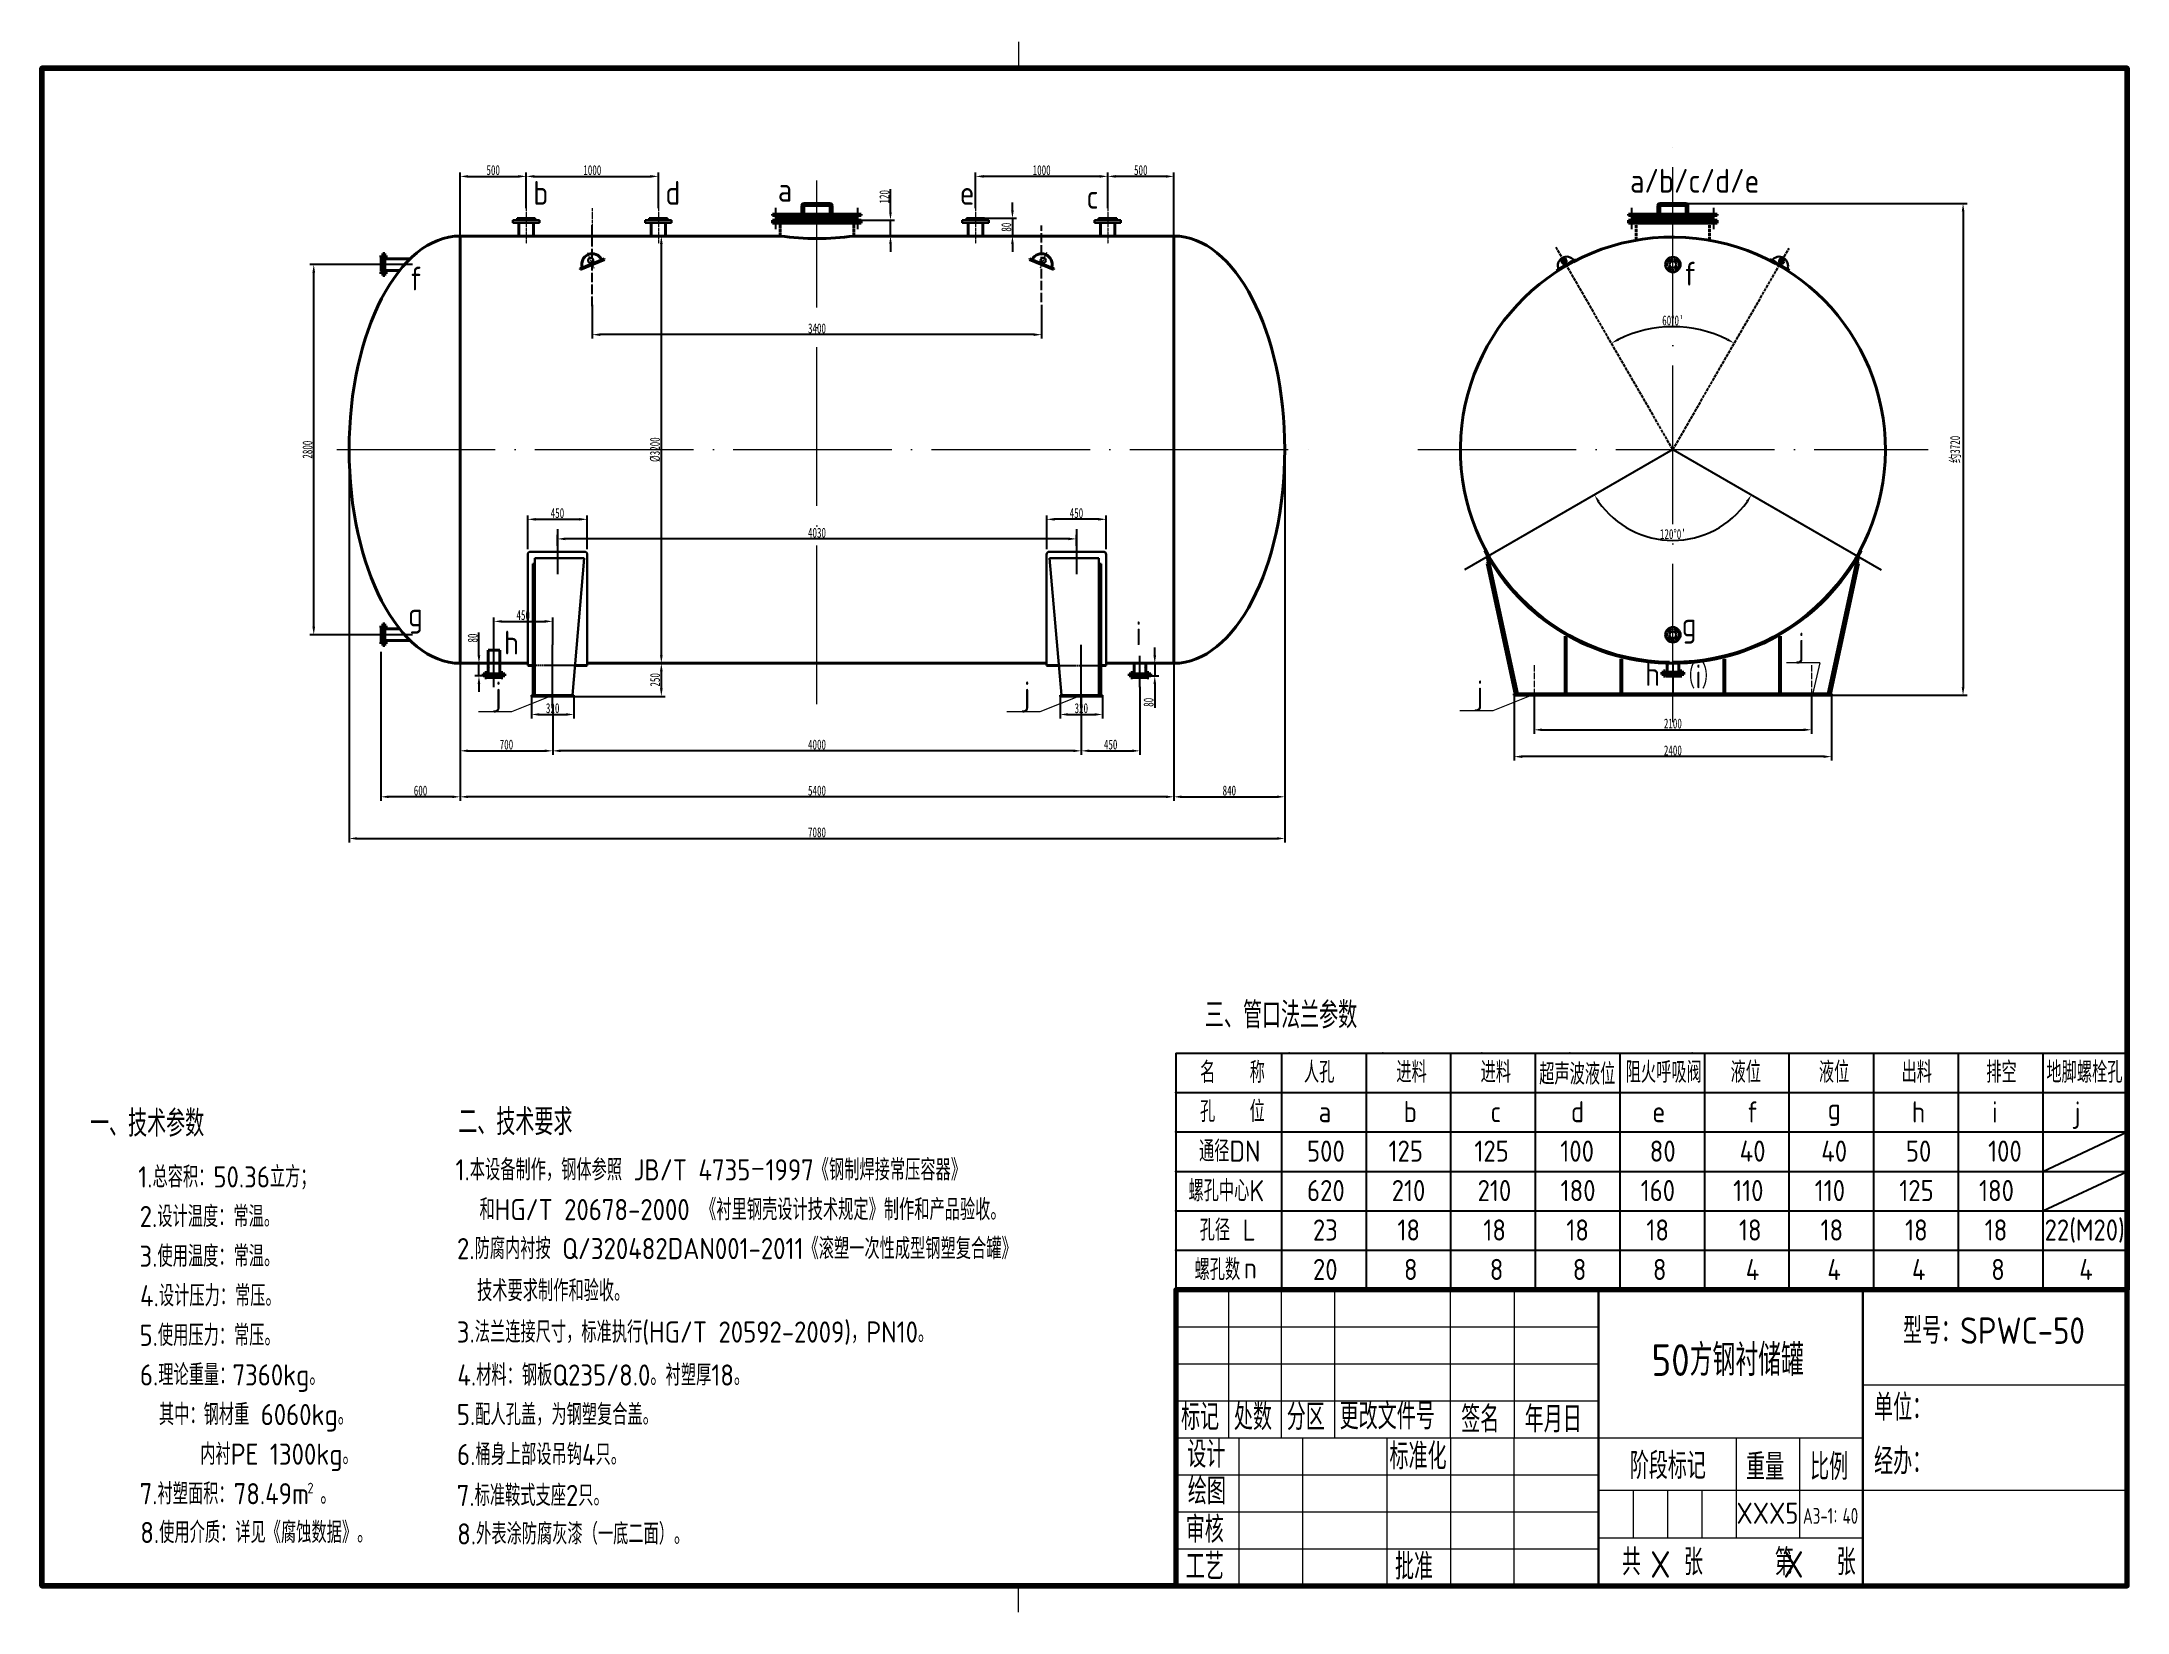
# Model space of a CAD drawing. Header units: millimetres. Extents: x 3 to 15784, y -653 to 11227.
import ezdxf
from ezdxf.enums import TextEntityAlignment as Align

# ---------------------------------------------------------------- set-up
doc = ezdxf.new("R2010")
doc.units = ezdxf.units.MM
doc.linetypes.add('ACAD_ISO02W100', pattern=[15, 12, -3])
doc.linetypes.add('ACAD_ISO04W100', pattern=[30, 24, -3, 0, -3])
for name, color, linetype, lineweight in [('03轮廓线', 7, 'Continuous', 30), ('center', 8, 'ACAD_ISO04W100', 13), ('剖面中心线', 249, 'ACAD_ISO04W100', 25), ('图框_内框线', 7, 'Continuous', 70), ('次中心线', 1, 'ACAD_ISO04W100', 9), ('虚线', 4, 'ACAD_ISO02W100', 13)]:
    doc.layers.add(name, color=color, linetype=linetype, lineweight=lineweight)
for name, color, linetype in [('图框_外框线', 5, 'Continuous'), ('图框_标题栏文字', 6, 'Continuous'), ('标注', 4, 'Continuous')]:
    doc.layers.add(name, color=color, linetype=linetype)
doc.styles.add('工程字', font='gbenor.shx', dxfattribs={"height": 4, "bigfont": 'gbcbig.shx'})
doc.styles.add('标准', font='SimSun.ttf', dxfattribs={"width": 0.667})
doc.dimstyles.new('标准', dxfattribs={"dimscale": 15, "dimtxt": 5, "dimasz": 4, "dimexe": 2, "dimexo": 0, "dimtad": 1, "dimdsep": 46, "dimtxsty": '标准', "dimcen": 0, "dimdle": 6, "dimaunit": 1, "dimazin": 2, "dimtfac": 1, "dimtdec": 3, "dimtmove": 0, "dimatfit": 3, "dimfxl": 1, "dimtolj": 1, "dimtzin": 0, "dimarcsym": 0})

msp = doc.modelspace()

# ---------------------------------------------------------------- texts
at = {"color": 7, "lineweight": 25, "style": '工程字'}
msp.add_text('三、管口法兰参数', height=200, dxfattribs=at).set_placement((8804.291, 3763.398))
at = {"color": 0, "lineweight": 25, "style": '工程字'}
for s, p in [('一、技术参数', (368.035, 2944.333)), ('二、技术要求', (3154.239, 2956.026))]:
    msp.add_text(s, height=200, dxfattribs=at).set_placement(p)
at = {"layer": '剖面中心线', "color": 0, "linetype": 'ByBlock', "lineweight": 25, "style": '工程字'}
for s, p in [('a/b/c/d/e', (12021.488, 10085.015)), ('b', (3722.284, 9993.416)), ('d', (4722.284, 9993.416)), ('a', (5572.991, 10016.303)), ('e', (6949.337, 9993.416)), ('c', (7908.221, 9963.96)), ('f', (2785.564, 9345.213)), ('f', (12427.654, 9381.797)), ('g', (2774.565, 6803.924)), ('i', (8278.269, 6661.185)), ('g', (12411.841, 6728.316)), ('h', (3500.189, 6591.417)), ('j', (13293.472, 6576.497)), ('h', (12134.696, 6353.849)), ('（i）', (12384.374, 6335.467)), ('j', (3434.49, 6206.916)), ('j', (7434.487, 6206.916)), ('j', (10861.288, 6214.916))]:
    msp.add_text(s, height=180, dxfattribs=at).set_placement(p)
at = {"layer": '图框_标题栏文字', "color": 5, "lineweight": 20, "style": '工程字'}
for s, p in [('更改文件号', (9823.585, 730.183)), ('标记', (8623.585, 724.247)), ('处数', (9023.585, 724.247)), ('分区', (9423.585, 724.247)), ('签名', (10743.585, 706.698)), ('年月日', (11223.585, 706.698)), ('设计', (8670.881, 440.637)), ('标准化', (10201.146, 426.698)), ('阶段标记', (12019.216, 354.698)), ('重量', (12899.216, 346.698)), ('比例', (13383.585, 346.698)), ('绘图', (8675.149, 163.419)), ('审核', (8659.299, -127.366)), ('共   张     第   张', (11959.614, -373.302)), ('工艺', (8659.299, -407.366)), ('批准', (10242.386, -407.366))]:
    msp.add_text(s, height=200, dxfattribs=at).set_placement(p)
for p in [(12251.01, -291.6), (13257.479, -291.6)]:
    msp.add_attdef('X', text='X', height=200, dxfattribs=at).set_placement(p, align=Align.MIDDLE_CENTER)
at = {"layer": '标注', "color": 7, "lineweight": 25, "style": '工程字'}
for s, p in [('名   称', (8767.651, 3350.134)), ('人孔', (9553.624, 3351.771)), ('进料', (10252.692, 3351.771)), ('进料', (10890.257, 3351.771)), ('超声波液位', (11333.701, 3337.824)), ('阻火呼吸阀', (11987.798, 3351.771)), ('液位', (12781.767, 3351.771)), ('液位', (13449.897, 3351.771)), ('出料', (14075.717, 3351.771)), ('排空', (14716.045, 3351.771)), ('地脚螺栓孔', (15171.298, 3351.771)), ('孔   位', (8767.037, 3055.004)), ('a', (9664.206, 3053.674)), ('b', (10307.831, 3053.674)), ('c', (10965.057, 3053.674)), ('d', (11574.118, 3053.674)), ('e', (12188.959, 3053.674)), ('f', (12904.213, 3051.167)), ('g', (13515.874, 3074.496)), ('h', (14153.739, 3051.154)), ('i', (14759.433, 3051.154)), ('j', (15386.012, 3051.154)), ('通径DN ', (8759.462, 2754.554)), ('500', (9576.8, 2755.015)), ('125', (10193.548, 2755.015)), ('125', (10843.438, 2755.015)), ('100', (11493.369, 2755.015)), ('80', (12170.267, 2755.015)), ('40', (12850.529, 2755.015)), ('40', (13467.992, 2755.015)), ('50', (14107.992, 2755.015)), ('100', (14730.267, 2755.015)), ('螺孔中心K ', (8679.565, 2455.332)), ('620', (9577.107, 2456.611)), ('210', (10217.547, 2456.611)), ('210', (10867.437, 2456.611)), ('180', (11495.392, 2456.611)), ('160', (12101.38, 2456.611)), ('110', (12800.917, 2456.611)), ('110', (13418.38, 2456.611)), ('125', (14058.38, 2456.611)), ('180', (14661.38, 2456.611)), ('孔径 ', (8764.314, 2157.747)), ('L', (9089.334, 2157.747)), ('23', (9621.27, 2158.259)), ('18', (10260.943, 2158.207)), ('18', (10910.833, 2158.207)), ('18', (11538.788, 2158.207)), ('18', (12144.776, 2158.207)), ('18', (12844.927, 2158.207)), ('18', (13462.39, 2158.207)), ('18', (14102.39, 2158.207)), ('18', (14704.776, 2158.207)), ('22(M20)', (15157.669, 2158.207)), ('螺孔数', (8725.868, 1858.934)), ('n', (9099.091, 1871.25)), ('20', (9621.462, 1859.804)), ('8', (10310.018, 1859.804)), ('8', (10959.908, 1859.804)), ('8', (11587.863, 1859.804)), ('8', (12193.851, 1859.804)), ('4', (12896.534, 1858.832)), ('4', (13513.997, 1858.832)), ('4', (14153.997, 1858.832)), ('8', (14753.851, 1859.804)), ('4', (15419.986, 1859.804))]:
    msp.add_text(s, height=160, dxfattribs=at).set_placement(p)
at = {"layer": '标注', "lineweight": 25, "style": '工程字'}
for s, height, p in [('1.总容积：50.36立方；', 160, (732.616, 2559.903)), ('1.本设备制作，钢体参照 JB/T 4735－1997《钢制焊接常压容器》', 160, (3133.617, 2613.334)), ('2.设计温度：常温。', 160, (743.993, 2260.353)), ('和HG/T 20678-2000 《衬里钢壳设计技术规定》制作和产品验收。', 160, (3314.838, 2312.45)), ('3.使用温度：常温。', 160, (742.571, 1960.358)), ('2.防腐内衬按 Q/320482DAN001-2011《滚塑一次性成型钢塑复合罐》', 160, (3144.995, 2017.666)), ('4.设计压力：常压。', 160, (746.837, 1660.808)), ('技术要求制作和验收。', 160, (3296.993, 1699.601)), ('型号：SPWC-50', 200, (14086.553, 1377.197)), ('5.使用压力：常压。', 160, (742.571, 1361.702)), ('3.法兰连接尺寸，标准执行(HG/T 20592-2009)，PN10。', 160, (3143.573, 1386.643)), ('50方钢衬储罐', 240, (12183.57, 1134.589)), ('6.理论重量：', 160, (745.771, 1062.152)), ('7360kg。', 160, (1446.22, 1062.152)), ('4.材料：钢板Q235/8.0。衬塑厚18。', 160, (3147.839, 1061.273)), ('单位：     ', 200, (13867.824, 796.187)), ('其中：', 160, (890.006, 762.157)), ('钢材重 6060kg。', 160, (1227.685, 762.157)), ('5.配人孔盖，为钢塑复合盖。', 160, (3143.573, 762.168)), ('内衬PE 1300kg。', 160, (1202.263, 462.607)), ('6.桶身上部设吊钩4只。 ', 160, (3145.706, 460.395)), ('经办：', 200, (13867.824, 388.742)), ('7.衬塑面积：78.49m 。', 160, (743.282, 163.501)), ('2', 80, (2013.227, 246.483)), ('7.标准鞍式支座2只。', 160, (3142.861, 150.66)), ('XXX5    ', 160, (12826.772, 15.772)), ('8.使用介质：详见《腐蚀数据》。', 160, (748.446, -129.683)), ('8.外表涂防腐灰漆（一底二面）。', 160, (3146.417, -140.483))]:
    msp.add_text(s, height=height, dxfattribs=at).set_placement(p)
at = {"layer": '标注', "lineweight": 25, "style": '工程字', "width": 0.8}
msp.add_text('A3-1：40  ', height=120, dxfattribs=at).set_placement((13329.744, 15.772))

# ---------------------------------------------------------------- blocks, each defined once
blk = doc.blocks.new('*D68')
at = {"layer": 'Defpoints', "color": 0}
for p in [(11295, 6283), (13395, 6283), (13395, 6022)]:
    blk.add_point(p, dxfattribs=at)
at = {"layer": '标注', "color": 0, "lineweight": -2}
for p, q in [((11295, 6283), (11295, 5992)), ((13395, 6283), (13395, 5992)), ((11355, 6022), (13335, 6022))]:
    blk.add_line(p, q, dxfattribs=at)
at = {"layer": '标注', "color": 0}
for points in [[(11355, 6032), (11355, 6012), (11295, 6022)], [(13335, 6032), (13335, 6012), (13395, 6022)]]:
    blk.add_solid(points, dxfattribs=at)
at = {"layer": '标注', "color": 0, "lineweight": 13, "insert": (12345, 6069), "char_height": 75, "attachment_point": 5, "style": '标准'}
blk.add_mtext('\\A1;2100', dxfattribs=at)
blk = doc.blocks.new('*D69')
at = {"layer": 'Defpoints', "color": 0}
for p in [(7137, 9891), (7124, 9757), (7348, 9757)]:
    blk.add_point(p, dxfattribs=at)
at = {"layer": '标注', "color": 0, "lineweight": -2}
for p, q in [((7348, 9951), (7348, 10011)), ((7137, 9891), (7378, 9891)), ((7348, 9891), (7348, 9757)), ((7124, 9757), (7378, 9757)), ((7348, 9697), (7348, 9637))]:
    blk.add_line(p, q, dxfattribs=at)
at = {"layer": '标注', "color": 0}
for points in [[(7338, 9951), (7358, 9951), (7348, 9891)], [(7338, 9697), (7358, 9697), (7348, 9757)]]:
    blk.add_solid(points, dxfattribs=at)
at = {"layer": '标注', "color": 0, "lineweight": 13, "insert": (7302, 9824), "char_height": 75, "attachment_point": 5, "rotation": 90, "style": '标准'}
blk.add_mtext('\\A1;80', dxfattribs=at)
blk = doc.blocks.new('*D42')
at = {"layer": 'Defpoints', "color": 0}
for p in [(7069, 10208), (7069, 9968), (8069, 9968)]:
    blk.add_point(p, dxfattribs=at)
at = {"layer": '标注', "color": 0, "lineweight": -2}
for p, q in [((7069, 9968), (7069, 10238)), ((8009, 10208), (7129, 10208)), ((8069, 9968), (8069, 10238))]:
    blk.add_line(p, q, dxfattribs=at)
at = {"layer": '标注', "color": 0}
for points in [[(7129, 10218), (7129, 10198), (7069, 10208)], [(8009, 10218), (8009, 10198), (8069, 10208)]]:
    blk.add_solid(points, dxfattribs=at)
at = {"layer": '标注', "color": 0, "lineweight": 13, "insert": (7569, 10255), "char_height": 75, "attachment_point": 5, "style": '标准'}
blk.add_mtext('\\A1;1000', dxfattribs=at)
blk = doc.blocks.new('*D43')
at = {"layer": 'Defpoints', "color": 0}
for p in [(4669, 10208), (3669, 9968), (4669, 9968)]:
    blk.add_point(p, dxfattribs=at)
at = {"layer": '标注', "color": 0, "lineweight": -2}
for p, q in [((3669, 9968), (3669, 10238)), ((3729, 10208), (4609, 10208)), ((4669, 9968), (4669, 10238))]:
    blk.add_line(p, q, dxfattribs=at)
at = {"layer": '标注', "color": 0}
for points in [[(3729, 10218), (3729, 10198), (3669, 10208)], [(4609, 10218), (4609, 10198), (4669, 10208)]]:
    blk.add_solid(points, dxfattribs=at)
at = {"layer": '标注', "color": 0, "lineweight": 13, "insert": (4169, 10255), "char_height": 75, "attachment_point": 5, "style": '标准'}
blk.add_mtext('\\A1;1000', dxfattribs=at)
blk = doc.blocks.new('*D44')
at = {"layer": 'Defpoints', "color": 0}
for p in [(12345, 8141), (12345, 8141), (12111, 7497), (10769, 7231), (13921, 7231)]:
    blk.add_point(p, dxfattribs=at)
at = {"layer": '标注', "color": 0, "lineweight": -2}
blk.add_arc((12345, 8141), 686, 215.0153, 324.9847, dxfattribs=at)
at = {"layer": '标注', "color": 0}
for points in [[(11775, 7742), (11792, 7753), (11752, 7798)], [(12898, 7753), (12915, 7742), (12939, 7798)]]:
    blk.add_solid(points, dxfattribs=at)
at = {"layer": '标注', "color": 0, "lineweight": 13, "insert": (12345, 7502), "char_height": 75, "attachment_point": 5, "style": '标准'}
blk.add_mtext("\\A1;120°0'", dxfattribs=at)
blk = doc.blocks.new('*D45')
at = {"layer": 'Defpoints', "color": 0}
for p in [(11461, 9672), (13226, 9666), (12507, 9057), (12345, 8141), (12345, 8141)]:
    blk.add_point(p, dxfattribs=at)
at = {"layer": '标注', "color": 0, "lineweight": -2}
blk.add_arc((12345, 8141), 930, 63.6979, 116.3021, dxfattribs=at)
at = {"layer": '标注', "color": 0}
for points in [[(11938, 8966), (11929, 8983), (11880, 8946)], [(12762, 8983), (12753, 8966), (12810, 8946)]]:
    blk.add_solid(points, dxfattribs=at)
at = {"layer": '标注', "color": 0, "lineweight": 13, "insert": (12345, 9118), "char_height": 75, "attachment_point": 5, "style": '标准'}
blk.add_mtext("\\A1;60°0'", dxfattribs=at)
blk = doc.blocks.new('*D46')
at = {"layer": 'Defpoints', "color": 0}
for p in [(12445, 10003), (13545, 6283), (14541, 6283)]:
    blk.add_point(p, dxfattribs=at)
at = {"layer": '标注', "color": 0, "lineweight": -2}
for p, q in [((12445, 10003), (14571, 10003)), ((14541, 9943), (14541, 6343)), ((13545, 6283), (14571, 6283))]:
    blk.add_line(p, q, dxfattribs=at)
at = {"layer": '标注', "color": 0}
for points in [[(14531, 9943), (14551, 9943), (14541, 10003)], [(14531, 6343), (14551, 6343), (14541, 6283)]]:
    blk.add_solid(points, dxfattribs=at)
at = {"layer": '标注', "color": 0, "lineweight": 13, "insert": (14484, 8143), "char_height": 75, "attachment_point": 5, "rotation": 90, "style": '标准'}
blk.add_mtext('\\A1;约3720', dxfattribs=at)
blk = doc.blocks.new('*D47')
at = {"layer": 'Defpoints', "color": 0}
for p in [(6204, 9877), (6204, 9757), (6425, 9757)]:
    blk.add_point(p, dxfattribs=at)
at = {"layer": '标注', "color": 0, "lineweight": -2}
for p, q in [((6425, 9937), (6425, 10111)), ((6204, 9877), (6455, 9877)), ((6425, 9757), (6425, 9877)), ((6204, 9757), (6455, 9757)), ((6425, 9697), (6425, 9637))]:
    blk.add_line(p, q, dxfattribs=at)
at = {"layer": '标注', "color": 0}
for points in [[(6415, 9937), (6435, 9937), (6425, 9877)], [(6415, 9697), (6435, 9697), (6425, 9757)]]:
    blk.add_solid(points, dxfattribs=at)
at = {"layer": '标注', "color": 0, "lineweight": 13, "insert": (6379, 10054), "char_height": 75, "attachment_point": 5, "rotation": 90, "style": '标准'}
blk.add_mtext('\\A1;120', dxfattribs=at)
blk = doc.blocks.new('*D48')
at = {"layer": 'Defpoints', "color": 0}
for p in [(3869, 6842), (3424, 6692), (3869, 6665)]:
    blk.add_point(p, dxfattribs=at)
at = {"layer": '标注', "color": 0, "lineweight": -2}
for p, q in [((3424, 6692), (3424, 6872)), ((3484, 6842), (3809, 6842)), ((3869, 6665), (3869, 6872))]:
    blk.add_line(p, q, dxfattribs=at)
at = {"layer": '标注', "color": 0}
for points in [[(3484, 6852), (3484, 6832), (3424, 6842)], [(3809, 6852), (3809, 6832), (3869, 6842)]]:
    blk.add_solid(points, dxfattribs=at)
at = {"layer": '标注', "color": 0, "lineweight": 13, "insert": (3646, 6889), "char_height": 75, "attachment_point": 5, "style": '标准'}
blk.add_mtext('\\A1;450', dxfattribs=at)
blk = doc.blocks.new('*D49')
at = {"layer": 'Defpoints', "color": 0}
for p in [(8313, 6346), (7869, 6275), (8313, 5863)]:
    blk.add_point(p, dxfattribs=at)
at = {"layer": '标注', "color": 0, "lineweight": -2}
for p, q in [((8313, 6346), (8313, 5833)), ((7869, 6275), (7869, 5833)), ((7929, 5863), (8253, 5863))]:
    blk.add_line(p, q, dxfattribs=at)
at = {"layer": '标注', "color": 0}
for points in [[(7929, 5873), (7929, 5853), (7869, 5863)], [(8253, 5873), (8253, 5853), (8313, 5863)]]:
    blk.add_solid(points, dxfattribs=at)
at = {"layer": '标注', "color": 0, "lineweight": 13, "insert": (8091, 5910), "char_height": 75, "attachment_point": 5, "style": '标准'}
blk.add_mtext('\\A1;450', dxfattribs=at)
blk = doc.blocks.new('*D50')
at = {"layer": 'Defpoints', "color": 0}
for p in [(4380, 6525), (4029, 6275), (4691, 6275)]:
    blk.add_point(p, dxfattribs=at)
at = {"layer": '标注', "color": 0, "lineweight": -2}
for p, q in [((4380, 6525), (4721, 6525)), ((4691, 6465), (4691, 6335)), ((4029, 6275), (4721, 6275))]:
    blk.add_line(p, q, dxfattribs=at)
at = {"layer": '标注', "color": 0}
for points in [[(4681, 6465), (4701, 6465), (4691, 6525)], [(4681, 6335), (4701, 6335), (4691, 6275)]]:
    blk.add_solid(points, dxfattribs=at)
at = {"layer": '标注', "color": 0, "lineweight": 13, "insert": (4644, 6400), "char_height": 75, "attachment_point": 5, "rotation": 90, "style": '标准'}
blk.add_mtext('\\A1;250', dxfattribs=at)
blk = doc.blocks.new('*D51')
at = {"layer": 'Defpoints', "color": 0}
for p in [(7709, 6275), (8029, 6275), (8029, 6138)]:
    blk.add_point(p, dxfattribs=at)
at = {"layer": '标注', "color": 0, "lineweight": -2}
for p, q in [((7709, 6275), (7709, 6108)), ((8029, 6275), (8029, 6108)), ((7769, 6138), (7969, 6138))]:
    blk.add_line(p, q, dxfattribs=at)
at = {"layer": '标注', "color": 0}
for points in [[(7769, 6148), (7769, 6128), (7709, 6138)], [(7969, 6148), (7969, 6128), (8029, 6138)]]:
    blk.add_solid(points, dxfattribs=at)
at = {"layer": '标注', "color": 0, "lineweight": 13, "insert": (7869, 6185), "char_height": 75, "attachment_point": 5, "style": '标准'}
blk.add_mtext('\\A1;320', dxfattribs=at)
blk = doc.blocks.new('*D52')
at = {"layer": 'Defpoints', "color": 0}
for p in [(4380, 9757), (4380, 6525), (4691, 6525)]:
    blk.add_point(p, dxfattribs=at)
at = {"layer": '标注', "color": 0, "lineweight": -2}
for p, q in [((4380, 9757), (4721, 9757)), ((4691, 9697), (4691, 6585)), ((4380, 6525), (4721, 6525))]:
    blk.add_line(p, q, dxfattribs=at)
at = {"layer": '标注', "color": 0}
for points in [[(4681, 9697), (4701, 9697), (4691, 9757)], [(4681, 6585), (4701, 6585), (4691, 6525)]]:
    blk.add_solid(points, dxfattribs=at)
at = {"layer": '标注', "color": 0, "lineweight": 13, "insert": (4644, 8141), "char_height": 75, "attachment_point": 5, "rotation": 90, "style": '标准'}
blk.add_mtext('\\A1;%%C3200', dxfattribs=at)
blk = doc.blocks.new('*D53')
at = {"layer": 'Defpoints', "color": 0}
for p in [(2061, 9541), (2369, 9541), (2369, 6741)]:
    blk.add_point(p, dxfattribs=at)
at = {"layer": '标注', "color": 0, "lineweight": -2}
for p, q in [((2369, 9541), (2031, 9541)), ((2061, 6801), (2061, 9481)), ((2369, 6741), (2031, 6741))]:
    blk.add_line(p, q, dxfattribs=at)
at = {"layer": '标注', "color": 0}
for points in [[(2051, 9481), (2071, 9481), (2061, 9541)], [(2051, 6801), (2071, 6801), (2061, 6741)]]:
    blk.add_solid(points, dxfattribs=at)
at = {"layer": '标注', "color": 0, "lineweight": 13, "insert": (2014, 8141), "char_height": 75, "attachment_point": 5, "rotation": 90, "style": '标准'}
blk.add_mtext('\\A1;2800', dxfattribs=at)
blk = doc.blocks.new('*D54')
at = {"layer": 'Defpoints', "color": 0}
for p in [(3669, 10208), (3669, 9968), (3169, 9757)]:
    blk.add_point(p, dxfattribs=at)
at = {"layer": '标注', "color": 0, "lineweight": -2}
for p, q in [((3169, 9757), (3169, 10238)), ((3229, 10208), (3609, 10208)), ((3669, 9968), (3669, 10238))]:
    blk.add_line(p, q, dxfattribs=at)
at = {"layer": '标注', "color": 0}
for points in [[(3229, 10218), (3229, 10198), (3169, 10208)], [(3609, 10218), (3609, 10198), (3669, 10208)]]:
    blk.add_solid(points, dxfattribs=at)
at = {"layer": '标注', "color": 0, "lineweight": 13, "insert": (3419, 10255), "char_height": 75, "attachment_point": 5, "style": '标准'}
blk.add_mtext('\\A1;500', dxfattribs=at)
blk = doc.blocks.new('*D55')
at = {"layer": 'Defpoints', "color": 0}
for p in [(8069, 10208), (8069, 9968), (8569, 9757)]:
    blk.add_point(p, dxfattribs=at)
at = {"layer": '标注', "color": 0, "lineweight": -2}
for p, q in [((8069, 9968), (8069, 10238)), ((8509, 10208), (8129, 10208)), ((8569, 9757), (8569, 10238))]:
    blk.add_line(p, q, dxfattribs=at)
at = {"layer": '标注', "color": 0}
for points in [[(8129, 10218), (8129, 10198), (8069, 10208)], [(8509, 10218), (8509, 10198), (8569, 10208)]]:
    blk.add_solid(points, dxfattribs=at)
at = {"layer": '标注', "color": 0, "lineweight": 13, "insert": (8319, 10255), "char_height": 75, "attachment_point": 5, "style": '标准'}
blk.add_mtext('\\A1;500', dxfattribs=at)
blk = doc.blocks.new('*D56')
at = {"layer": 'Defpoints', "color": 0}
for p in [(3169, 6541), (8569, 6541), (3169, 5515)]:
    blk.add_point(p, dxfattribs=at)
at = {"layer": '标注', "color": 0, "lineweight": -2}
for p, q in [((3169, 6541), (3169, 5485)), ((8569, 6541), (8569, 5485)), ((8509, 5515), (3229, 5515))]:
    blk.add_line(p, q, dxfattribs=at)
at = {"layer": '标注', "color": 0}
for points in [[(3229, 5525), (3229, 5505), (3169, 5515)], [(8509, 5525), (8509, 5505), (8569, 5515)]]:
    blk.add_solid(points, dxfattribs=at)
at = {"layer": '标注', "color": 0, "lineweight": 13, "insert": (5869, 5562), "char_height": 75, "attachment_point": 5, "style": '标准'}
blk.add_mtext('\\A1;5400', dxfattribs=at)
blk = doc.blocks.new('*D57')
at = {"layer": 'Defpoints', "color": 0}
for p in [(9409, 8141), (8569, 6541), (9409, 5515)]:
    blk.add_point(p, dxfattribs=at)
at = {"layer": '标注', "color": 0, "lineweight": -2}
for p, q in [((9409, 8141), (9409, 5485)), ((8569, 6541), (8569, 5485)), ((8629, 5515), (9349, 5515))]:
    blk.add_line(p, q, dxfattribs=at)
at = {"layer": '标注', "color": 0}
for points in [[(8629, 5525), (8629, 5505), (8569, 5515)], [(9349, 5525), (9349, 5505), (9409, 5515)]]:
    blk.add_solid(points, dxfattribs=at)
at = {"layer": '标注', "color": 0, "lineweight": 13, "insert": (8989, 5562), "char_height": 75, "attachment_point": 5, "style": '标准'}
blk.add_mtext('\\A1;840', dxfattribs=at)
blk = doc.blocks.new('*D58')
at = {"layer": 'Defpoints', "color": 0}
for p in [(11145, 6289), (13545, 6289), (11145, 5819)]:
    blk.add_point(p, dxfattribs=at)
at = {"layer": '标注', "color": 0, "lineweight": -2}
for p, q in [((11145, 6289), (11145, 5789)), ((13545, 6289), (13545, 5789)), ((13485, 5819), (11205, 5819))]:
    blk.add_line(p, q, dxfattribs=at)
at = {"layer": '标注', "color": 0}
for points in [[(11205, 5829), (11205, 5809), (11145, 5819)], [(13485, 5829), (13485, 5809), (13545, 5819)]]:
    blk.add_solid(points, dxfattribs=at)
at = {"layer": '标注', "color": 0, "lineweight": 13, "insert": (12345, 5866), "char_height": 75, "attachment_point": 5, "style": '标准'}
blk.add_mtext('\\A1;2400', dxfattribs=at)
blk = doc.blocks.new('*D59')
at = {"layer": 'Defpoints', "color": 0}
for p in [(2569, 6611), (3169, 6541), (2569, 5515)]:
    blk.add_point(p, dxfattribs=at)
at = {"layer": '标注', "color": 0, "lineweight": -2}
for p, q in [((2569, 6611), (2569, 5485)), ((3169, 6541), (3169, 5485)), ((3109, 5515), (2629, 5515))]:
    blk.add_line(p, q, dxfattribs=at)
at = {"layer": '标注', "color": 0}
for points in [[(2629, 5525), (2629, 5505), (2569, 5515)], [(3109, 5525), (3109, 5505), (3169, 5515)]]:
    blk.add_solid(points, dxfattribs=at)
at = {"layer": '标注', "color": 0, "lineweight": 13, "insert": (2869, 5562), "char_height": 75, "attachment_point": 5, "style": '标准'}
blk.add_mtext('\\A1;600', dxfattribs=at)
blk = doc.blocks.new('*D60')
at = {"layer": 'Defpoints', "color": 0}
for p in [(3169, 6525), (3869, 6186), (3869, 5863)]:
    blk.add_point(p, dxfattribs=at)
at = {"layer": '标注', "color": 0, "lineweight": -2}
for p, q in [((3169, 6525), (3169, 5833)), ((3869, 6186), (3869, 5833)), ((3229, 5863), (3809, 5863))]:
    blk.add_line(p, q, dxfattribs=at)
at = {"layer": '标注', "color": 0}
for points in [[(3229, 5873), (3229, 5853), (3169, 5863)], [(3809, 5873), (3809, 5853), (3869, 5863)]]:
    blk.add_solid(points, dxfattribs=at)
at = {"layer": '标注', "color": 0, "lineweight": 13, "insert": (3519, 5910), "char_height": 75, "attachment_point": 5, "style": '标准'}
blk.add_mtext('\\A1;700', dxfattribs=at)
blk = doc.blocks.new('*D61')
at = {"layer": 'Defpoints', "color": 0}
for p in [(4130, 7614), (3680, 7389), (4130, 7389)]:
    blk.add_point(p, dxfattribs=at)
at = {"layer": '标注', "color": 0, "lineweight": -2}
for p, q in [((3680, 7389), (3680, 7644)), ((3740, 7614), (4070, 7614)), ((4130, 7389), (4130, 7644))]:
    blk.add_line(p, q, dxfattribs=at)
at = {"layer": '标注', "color": 0}
for points in [[(3740, 7624), (3740, 7604), (3680, 7614)], [(4070, 7624), (4070, 7604), (4130, 7614)]]:
    blk.add_solid(points, dxfattribs=at)
at = {"layer": '标注', "color": 0, "lineweight": 13, "insert": (3905, 7661), "char_height": 75, "attachment_point": 5, "style": '标准'}
blk.add_mtext('\\A1;450', dxfattribs=at)
blk = doc.blocks.new('*D62')
at = {"layer": 'Defpoints', "color": 0}
for p in [(3869, 6186), (7869, 6186), (3869, 5863)]:
    blk.add_point(p, dxfattribs=at)
at = {"layer": '标注', "color": 0, "lineweight": -2}
for p, q in [((3869, 6186), (3869, 5833)), ((7869, 6186), (7869, 5833)), ((7809, 5863), (3929, 5863))]:
    blk.add_line(p, q, dxfattribs=at)
at = {"layer": '标注', "color": 0}
for points in [[(3929, 5873), (3929, 5853), (3869, 5863)], [(7809, 5873), (7809, 5853), (7869, 5863)]]:
    blk.add_solid(points, dxfattribs=at)
at = {"layer": '标注', "color": 0, "lineweight": 13, "insert": (5869, 5910), "char_height": 75, "attachment_point": 5, "style": '标准'}
blk.add_mtext('\\A1;4000', dxfattribs=at)
blk = doc.blocks.new('*D63')
at = {"layer": 'Defpoints', "color": 0}
for p in [(7607, 7614), (7607, 7389), (8057, 7389)]:
    blk.add_point(p, dxfattribs=at)
at = {"layer": '标注', "color": 0, "lineweight": -2}
for p, q in [((7607, 7389), (7607, 7644)), ((7997, 7614), (7667, 7614)), ((8057, 7389), (8057, 7644))]:
    blk.add_line(p, q, dxfattribs=at)
at = {"layer": '标注', "color": 0}
for points in [[(7667, 7624), (7667, 7604), (7607, 7614)], [(7997, 7624), (7997, 7604), (8057, 7614)]]:
    blk.add_solid(points, dxfattribs=at)
at = {"layer": '标注', "color": 0, "lineweight": 13, "insert": (7832, 7661), "char_height": 75, "attachment_point": 5, "style": '标准'}
blk.add_mtext('\\A1;450', dxfattribs=at)
blk = doc.blocks.new('*D64')
at = {"layer": 'Defpoints', "color": 0}
for p in [(3709, 6275), (4029, 6275), (4029, 6138)]:
    blk.add_point(p, dxfattribs=at)
at = {"layer": '标注', "color": 0, "lineweight": -2}
for p, q in [((3709, 6275), (3709, 6108)), ((4029, 6275), (4029, 6108)), ((3769, 6138), (3969, 6138))]:
    blk.add_line(p, q, dxfattribs=at)
at = {"layer": '标注', "color": 0}
for points in [[(3769, 6148), (3769, 6128), (3709, 6138)], [(3969, 6148), (3969, 6128), (4029, 6138)]]:
    blk.add_solid(points, dxfattribs=at)
at = {"layer": '标注', "color": 0, "lineweight": 13, "insert": (3869, 6185), "char_height": 75, "attachment_point": 5, "style": '标准'}
blk.add_mtext('\\A1;320', dxfattribs=at)
blk = doc.blocks.new('*D65')
at = {"layer": 'Defpoints', "color": 0}
for p in [(3905, 7466), (3905, 7414), (7832, 7414)]:
    blk.add_point(p, dxfattribs=at)
at = {"layer": '标注', "color": 0, "lineweight": -2}
for p, q in [((3905, 7414), (3905, 7496)), ((7772, 7466), (3965, 7466)), ((7832, 7414), (7832, 7496))]:
    blk.add_line(p, q, dxfattribs=at)
at = {"layer": '标注', "color": 0}
for points in [[(3965, 7476), (3965, 7456), (3905, 7466)], [(7772, 7476), (7772, 7456), (7832, 7466)]]:
    blk.add_solid(points, dxfattribs=at)
at = {"layer": '标注', "color": 0, "lineweight": 13, "insert": (5869, 7512), "char_height": 75, "attachment_point": 5, "style": '标准'}
blk.add_mtext('\\A1;4030', dxfattribs=at)
blk = doc.blocks.new('*D66')
at = {"layer": 'Defpoints', "color": 0}
for p in [(4169, 9236), (7569, 9236), (4169, 9011)]:
    blk.add_point(p, dxfattribs=at)
at = {"layer": '标注', "color": 0, "lineweight": -2}
for p, q in [((4169, 9236), (4169, 8981)), ((7569, 9236), (7569, 8981)), ((7509, 9011), (4229, 9011))]:
    blk.add_line(p, q, dxfattribs=at)
at = {"layer": '标注', "color": 0}
for points in [[(4229, 9021), (4229, 9001), (4169, 9011)], [(7509, 9021), (7509, 9001), (7569, 9011)]]:
    blk.add_solid(points, dxfattribs=at)
at = {"layer": '标注', "color": 0, "lineweight": 13, "insert": (5869, 9058), "char_height": 75, "attachment_point": 5, "style": '标准'}
blk.add_mtext('\\A1;3400', dxfattribs=at)
blk = doc.blocks.new('*D67')
at = {"layer": 'Defpoints', "color": 0}
for p in [(2329, 8141), (9409, 8141), (9409, 5200)]:
    blk.add_point(p, dxfattribs=at)
at = {"layer": '标注', "color": 0, "lineweight": -2}
for p, q in [((2329, 8141), (2329, 5170)), ((9409, 8141), (9409, 5170)), ((2389, 5200), (9349, 5200))]:
    blk.add_line(p, q, dxfattribs=at)
at = {"layer": '标注', "color": 0}
for points in [[(2389, 5210), (2389, 5190), (2329, 5200)], [(9349, 5210), (9349, 5190), (9409, 5200)]]:
    blk.add_solid(points, dxfattribs=at)
at = {"layer": '标注', "color": 0, "lineweight": 13, "insert": (5869, 5246), "char_height": 75, "attachment_point": 5, "style": '标准'}
blk.add_mtext('\\A1;7080', dxfattribs=at)
blk = doc.blocks.new('*D40')
at = {"layer": 'Defpoints', "color": 0}
for p in [(8357, 6525), (8395, 6429), (8425, 6429)]:
    blk.add_point(p, dxfattribs=at)
at = {"layer": '标注', "color": 0, "lineweight": -2}
for p, q in [((8425, 6585), (8425, 6645)), ((8357, 6525), (8455, 6525)), ((8425, 6525), (8425, 6429)), ((8395, 6429), (8455, 6429)), ((8425, 6369), (8425, 6189))]:
    blk.add_line(p, q, dxfattribs=at)
at = {"layer": '标注', "color": 0}
for points in [[(8415, 6585), (8435, 6585), (8425, 6525)], [(8415, 6369), (8435, 6369), (8425, 6429)]]:
    blk.add_solid(points, dxfattribs=at)
at = {"layer": '标注', "color": 0, "lineweight": 13, "insert": (8378, 6230), "char_height": 75, "attachment_point": 5, "rotation": 90, "style": '标准'}
blk.add_mtext('\\A1;80', dxfattribs=at)
blk = doc.blocks.new('*D41')
at = {"layer": 'Defpoints', "color": 0}
for p in [(3380, 6525), (3311, 6429), (3342, 6429)]:
    blk.add_point(p, dxfattribs=at)
at = {"layer": '标注', "color": 0, "lineweight": -2}
for p, q in [((3311, 6585), (3311, 6758)), ((3380, 6525), (3281, 6525)), ((3311, 6429), (3311, 6525)), ((3342, 6429), (3281, 6429)), ((3311, 6369), (3311, 6309))]:
    blk.add_line(p, q, dxfattribs=at)
at = {"layer": '标注', "color": 0}
for points in [[(3301, 6585), (3321, 6585), (3311, 6525)], [(3301, 6369), (3321, 6369), (3311, 6429)]]:
    blk.add_solid(points, dxfattribs=at)
at = {"layer": '标注', "color": 0, "lineweight": 13, "insert": (3264, 6716), "char_height": 75, "attachment_point": 5, "rotation": 90, "style": '标准'}
blk.add_mtext('\\A1;80', dxfattribs=at)

# ---------------------------------------------------------------- dimensions: what is measured, and where the dimension line sits
at = {"layer": '标注', "lineweight": 13}
for base, p1, p2, picture, middle in [((3668.529, 10207.874), (3168.529, 9757.073), (3668.529, 9968.096), '*D54', (3418.529, 10254.749)), ((4668.529, 10207.874), (3668.529, 9968.096), (4668.529, 9968.096), '*D43', (4168.529, 10254.749)), ((8068.529, 10207.874), (8568.529, 9757.073), (8068.529, 9968.096), '*D55', (8318.529, 10254.749)), ((4168.529, 9010.694), (7568.529, 9236.467), (4168.529, 9236.467), '*D66', (5868.529, 9057.569)), ((9408.529, 5199.612), (2328.529, 8141.073), (9408.529, 8141.073), '*D67', (5868.529, 5246.487)), ((4130.338, 7613.89), (3680.34, 7388.765), (4130.338, 7388.765), '*D61', (3905.339, 7660.765)), ((7606.72, 7613.89), (8056.718, 7388.765), (7606.72, 7388.765), '*D63', (7831.719, 7660.765)), ((3168.529, 5515.225), (8568.529, 6541.073), (3168.529, 6541.073), '*D56', (5868.529, 5562.1)), ((3868.531, 5863.298), (3168.529, 6525.073), (3868.531, 6185.949), '*D60', (3518.53, 5910.173)), ((4028.531, 6138.078), (3708.531, 6275.073), (4028.531, 6275.073), '*D64', (3868.531, 6184.953)), ((3868.531, 5863.298), (7868.529, 6185.949), (3868.531, 6185.949), '*D62', (5868.53, 5910.173)), ((8028.529, 6138.078), (7708.529, 6275.073), (8028.529, 6275.073), '*D51', (7868.529, 6184.953)), ((11145.329, 5818.749), (13545.329, 6289.073), (11145.329, 6289.073), '*D58', (12345.329, 5865.624)), ((13395.329, 6022.233), (11295.329, 6283.073), (13395.329, 6283.073), '*D68', (12345.329, 6069.108))]:
    dim = msp.add_linear_dim(base=base, p1=p1, p2=p2, dimstyle='标准', dxfattribs=at)
    dim.commit()
    dim.dimension.update_dxf_attribs({"geometry": picture, "text_midpoint": middle})
for base, p1, p2, angle, picture, middle in [((7068.529, 10207.874), (8068.529, 9968.096), (7068.529, 9968.096), 180, '*D42', (7568.529, 10254.749)), ((2060.522, 9541.073), (2368.83, 6741.073), (2368.83, 9541.073), 90, '*D53', (2013.647, 8141.073)), ((9408.529, 5515.225), (8568.529, 6541.073), (9408.529, 8141.073), 180, '*D57', (8988.529, 5562.1)), ((2568.526, 5515.225), (3168.529, 6541.073), (2568.526, 6611.073), 180, '*D59', (2868.527, 5562.1)), ((4691.157, 6275.073), (4379.529, 6525.073), (4028.531, 6275.073), 90, '*D50', (4644.282, 6400.073))]:
    dim = msp.add_linear_dim(base=base, p1=p1, p2=p2, angle=angle, dimstyle='标准', dxfattribs=at)
    dim.commit()
    dim.dimension.update_dxf_attribs({"geometry": picture, "text_midpoint": middle})
dim = msp.add_linear_dim(base=(6425.499, 9757.073), p1=(6203.529, 9877.073), p2=(6203.529, 9757.073), angle=90, dimstyle='标准', dxfattribs=at)
dim.commit()
dim.dimension.update_dxf_attribs({"geometry": '*D47', "text_midpoint": (6425.499, 10053.972), "dimtype": 160})
for base, p1, p2, text, picture, middle in [((7348.49, 9757.073), (7136.931, 9891.073), (7123.529, 9757.073), '80', '*D69', (7301.615, 9824.073)), ((14540.674, 6283.073), (12445.329, 10003.073), (13545.329, 6283.073), '约3720', '*D46', (14483.591, 8143.073)), ((4691.157, 6525.073), (4379.529, 9757.073), (4379.529, 6525.073), '%%C3200', '*D52', (4644.282, 8141.073))]:
    dim = msp.add_linear_dim(base=base, p1=p1, p2=p2, angle=90, text=text, dimstyle='标准', dxfattribs=at)
    dim.commit()
    dim.dimension.update_dxf_attribs({"geometry": picture, "text_midpoint": middle})
for base, line1, line2, picture, middle in [((12506.788, 9056.752), ((12345.329, 8141.073), (13225.845, 9666.172)), ((12345.329, 8141.073), (11461.337, 9672.192)), '*D45', (12345.329, 9117.753)), ((12110.816, 7496.753), ((12345.329, 8141.073), (13921.424, 7231.114)), ((12345.329, 8141.073), (10769.234, 7231.114)), '*D44', (12345.329, 7502.277))]:
    dim = msp.add_angular_dim_2l(base=base, line1=line1, line2=line2, dimstyle='标准', dxfattribs=at)
    dim.commit()
    dim.dimension.update_dxf_attribs({"geometry": picture, "text_midpoint": middle})
for base, p1, p2, text, picture, middle in [((3905.339, 7465.532), (7831.719, 7414.246), (3905.339, 7414.246), '4030', '*D65', (5868.529, 7512.407)), ((3868.531, 6841.738), (3424.434, 6692.478), (3868.531, 6665.456), '450', '*D48', (3646.483, 6888.613)), ((8312.623, 5863.298), (7868.529, 6275.073), (8312.623, 6345.557), '450', '*D49', (8090.576, 5910.173))]:
    dim = msp.add_linear_dim(base=base, p1=p1, p2=p2, text=text, dimstyle='标准', dxfattribs=at)
    dim.commit()
    dim.dimension.update_dxf_attribs({"geometry": picture, "text_midpoint": middle})
for base, p1, p2, picture, middle in [((3310.689, 6429.073), (3379.934, 6525.073), (3341.934, 6429.073), '*D41', (3310.689, 6716.172)), ((8424.666, 6429.073), (8357.123, 6525.073), (8395.123, 6429.073), '*D40', (8424.666, 6230.444))]:
    dim = msp.add_linear_dim(base=base, p1=p1, p2=p2, angle=90, text='80', dimstyle='标准', dxfattribs=at)
    dim.commit()
    dim.dimension.update_dxf_attribs({"geometry": picture, "text_midpoint": middle, "dimtype": 160})

# ---------------------------------------------------------------- linework, layer by layer
at = {"lineweight": 25}
for points in [[(3856.202, 6283.073), (3880.86, 6283.073), (3880.86, 6275.073), (3856.202, 6275.073)], [(7856.197, 6283.073), (7880.855, 6283.073), (7880.855, 6275.073), (7856.197, 6275.073)], [(11283, 6295.073), (11307.658, 6295.073), (11307.658, 6283.073), (11283, 6283.073)], [(13407.658, 6295.073), (13383, 6295.073), (13383, 6283.073), (13407.658, 6283.073)]]:
    msp.add_lwpolyline(points, close=True, dxfattribs=at)
at = {"layer": '03轮廓线', "lineweight": 40}
for p, q in [((5754.529, 9923.073), (5754.529, 9989.073)), ((5768.529, 10003.073), (5968.529, 10003.073)), ((5768.529, 9923.073), (5768.529, 9989.073)), ((5768.529, 9989.073), (5968.529, 9989.073)), ((5968.529, 9923.073), (5968.529, 9989.073)), ((5982.529, 9923.073), (5982.529, 9989.073)), ((12231.329, 9923.073), (12231.329, 9989.073)), ((12245.329, 10003.073), (12445.329, 10003.073)), ((12245.329, 9923.073), (12245.329, 9989.073)), ((12245.329, 9989.073), (12445.329, 9989.073)), ((12445.329, 9923.073), (12445.329, 9989.073)), ((12459.329, 9923.073), (12459.329, 9989.073)), ((3613.529, 9857.073), (3613.529, 9757.073)), ((3723.529, 9857.073), (3723.529, 9757.073)), ((4613.529, 9857.073), (4613.529, 9757.073)), ((4723.529, 9857.073), (4723.529, 9757.073)), ((5533.529, 9923.073), (6203.529, 9923.073)), ((5533.529, 9911.073), (6203.529, 9911.073)), ((5533.529, 9877.073), (6203.529, 9877.073)), ((5533.529, 9853.073), (6203.529, 9853.073)), ((5549.529, 9911.073), (5549.529, 9923.073)), ((5549.529, 9853.073), (5549.529, 9877.073)), ((5567.529, 9911.073), (5567.529, 9923.073)), ((5567.529, 9853.073), (5567.529, 9877.073)), ((6169.529, 9911.073), (6169.529, 9923.073)), ((6169.529, 9853.073), (6169.529, 9877.073)), ((6187.529, 9911.073), (6187.529, 9923.073)), ((6187.529, 9853.073), (6187.529, 9877.073)), ((7013.529, 9857.073), (7013.529, 9757.073)), ((7123.529, 9857.073), (7123.529, 9757.073)), ((8013.529, 9857.073), (8013.529, 9757.073)), ((8123.529, 9857.073), (8123.529, 9757.073)), ((12010.329, 9923.073), (12680.329, 9923.073)), ((12010.329, 9911.073), (12680.329, 9911.073)), ((12010.329, 9877.073), (12680.329, 9877.073)), ((12010.329, 9853.073), (12680.329, 9853.073)), ((12026.329, 9911.073), (12026.329, 9923.073)), ((12026.329, 9853.073), (12026.329, 9877.073)), ((12044.329, 9911.073), (12044.329, 9923.073)), ((12044.329, 9853.073), (12044.329, 9877.073)), ((12646.329, 9911.073), (12646.329, 9923.073)), ((12646.329, 9853.073), (12646.329, 9877.073)), ((12664.329, 9911.073), (12664.329, 9923.073)), ((12664.329, 9853.073), (12664.329, 9877.073)), ((3168.529, 9757.073), (5590.529, 9757.073)), ((3168.529, 9757.073), (3168.529, 6525.073)), ((6146.529, 9757.073), (8568.529, 9757.073)), ((8568.529, 9757.073), (8568.529, 6525.073)), ((2583.746, 9623.573), (2583.746, 9458.573)), ((2599.746, 9623.573), (2583.746, 9623.573)), ((2583.746, 9611.573), (2599.746, 9611.573)), ((2583.746, 9595.573), (2599.746, 9595.573)), ((2583.746, 9585.573), (2788.267, 9585.573)), ((2583.746, 9496.573), (2708.529, 9496.573)), ((2583.746, 9486.573), (2599.746, 9486.573)), ((2583.746, 9470.573), (2599.746, 9470.573)), ((2599.746, 9458.573), (2599.746, 9623.573)), ((4261.111, 9580.51), (4075.947, 9504.918)), ((7475.947, 9580.51), (7661.111, 9504.918)), ((2583.746, 9458.573), (2599.746, 9458.573)), ((10928.577, 7380.496), (10921.385, 7376.981)), ((10945.832, 7333.073), (10940.423, 7329.957)), ((10940.423, 7329.957), (11163.248, 6295.073)), ((10949.429, 7289.27), (10941.182, 7280.981)), ((10941.182, 7280.981), (11153.01, 6295.073)), ((10945.832, 7333.073), (11169.47, 6295.073)), ((10972.058, 7289.27), (10949.429, 7289.27)), ((13744.826, 7333.073), (13521.189, 6295.073)), ((13750.236, 7329.957), (13527.411, 6295.073)), ((13749.477, 7280.981), (13537.536, 6295.073)), ((13718.596, 7289.27), (13742.02, 7289.27)), ((13742.02, 7289.27), (13749.477, 7280.981)), ((13744.826, 7333.073), (13750.236, 7329.957)), ((13762.081, 7380.496), (13769.274, 7376.981)), ((2583.746, 6658.573), (2583.746, 6823.573)), ((2583.746, 6823.573), (2599.746, 6823.573)), ((2583.746, 6811.573), (2599.746, 6811.573)), ((2583.746, 6795.573), (2599.746, 6795.573)), ((2599.746, 6823.573), (2599.746, 6658.573)), ((2583.746, 6785.573), (2708.529, 6785.573)), ((2583.746, 6696.573), (2788.267, 6696.573)), ((2583.746, 6686.573), (2599.746, 6686.573)), ((2583.746, 6670.573), (2599.746, 6670.573)), ((2599.746, 6658.573), (2583.746, 6658.573)), ((11530.783, 6295.073), (11530.783, 6729.19)), ((11538.783, 6295.073), (11538.783, 6724.605)), ((13151.876, 6295.073), (13151.876, 6724.605)), ((13159.876, 6295.073), (13159.876, 6729.19)), ((3168.529, 6525.073), (3680.34, 6525.073)), ((3379.934, 6429.073), (3379.934, 6625.073)), ((3379.934, 6625.073), (3468.934, 6625.073)), ((3468.934, 6429.073), (3468.934, 6625.073)), ((3718.531, 6508.06), (3680.34, 6508.06)), ((4130.338, 6508.06), (4037.829, 6508.06)), ((4130.338, 6525.073), (7606.72, 6525.073)), ((7606.72, 6508.06), (7699.229, 6508.06)), ((8018.526, 6508.06), (8056.718, 6508.06)), ((8056.718, 6525.073), (8568.529, 6525.073)), ((8268.123, 6429.073), (8268.123, 6525.073)), ((8357.123, 6429.073), (8357.123, 6525.073)), ((11951.52, 6295.073), (11951.52, 6559.361)), ((11959.52, 6295.073), (11959.52, 6557.39)), ((12300.829, 6441.073), (12300.829, 6533.689)), ((12389.829, 6441.073), (12389.829, 6533.689)), ((12731.138, 6295.073), (12731.138, 6557.39)), ((12739.138, 6295.073), (12739.138, 6559.361)), ((3341.934, 6429.073), (3341.934, 6445.073)), ((3341.934, 6445.073), (3506.934, 6445.073)), ((3506.934, 6429.073), (3341.934, 6429.073)), ((3353.934, 6429.073), (3353.934, 6445.073)), ((3369.934, 6429.073), (3369.934, 6445.073)), ((3478.934, 6429.073), (3478.934, 6445.073)), ((3494.934, 6429.073), (3494.934, 6445.073)), ((3506.934, 6445.073), (3506.934, 6429.073)), ((8230.123, 6445.073), (8230.123, 6429.073)), ((8395.123, 6445.073), (8230.123, 6445.073)), ((8230.123, 6429.073), (8395.123, 6429.073)), ((8242.123, 6429.073), (8242.123, 6445.073)), ((8258.123, 6429.073), (8258.123, 6445.073)), ((8367.123, 6429.073), (8367.123, 6445.073)), ((8383.123, 6429.073), (8383.123, 6445.073)), ((8395.123, 6429.073), (8395.123, 6445.073)), ((12262.829, 6441.073), (12262.829, 6457.073)), ((12262.829, 6457.073), (12427.829, 6457.073)), ((12427.829, 6441.073), (12262.829, 6441.073)), ((12274.829, 6441.073), (12274.829, 6457.073)), ((12290.829, 6441.073), (12290.829, 6457.073)), ((12399.829, 6441.073), (12399.829, 6457.073)), ((12415.829, 6441.073), (12415.829, 6457.073)), ((12427.829, 6457.073), (12427.829, 6441.073)), ((11145.329, 6295.073), (11145.329, 6283.073)), ((11145.329, 6283.073), (11145.329, 6295.073)), ((11145.329, 6295.073), (13545.329, 6295.073)), ((13545.329, 6283.073), (11145.329, 6283.073)), ((13545.329, 6295.073), (13545.329, 6283.073))]:
    msp.add_line(p, q, dxfattribs=at)
at = {"layer": '03轮廓线'}
for p, q in [((3568.529, 9877.073), (3768.529, 9877.073)), ((3568.529, 9877.073), (3568.529, 9857.073)), ((3568.529, 9857.073), (3768.529, 9857.073)), ((3768.529, 9877.073), (3768.529, 9857.073)), ((4568.529, 9877.073), (4568.529, 9857.073)), ((4568.529, 9877.073), (4768.529, 9877.073)), ((4568.529, 9857.073), (4768.529, 9857.073)), ((4768.529, 9877.073), (4768.529, 9857.073)), ((7168.529, 9877.073), (6968.529, 9877.073)), ((6968.529, 9877.073), (6968.529, 9857.073)), ((7168.529, 9857.073), (6968.529, 9857.073)), ((7168.529, 9877.073), (7168.529, 9857.073)), ((8168.529, 9877.073), (7968.529, 9877.073)), ((7968.529, 9877.073), (7968.529, 9857.073)), ((8168.529, 9857.073), (7968.529, 9857.073)), ((8168.529, 9877.073), (8168.529, 9857.073)), ((4073.679, 9510.473), (4258.843, 9586.065)), ((4073.679, 9510.473), (4075.947, 9504.918)), ((4258.843, 9586.065), (4261.111, 9580.51)), ((7478.214, 9586.065), (7475.947, 9580.51)), ((7663.379, 9510.473), (7478.214, 9586.065)), ((7663.379, 9510.473), (7661.111, 9504.918)), ((3680.34, 6508.06), (3680.34, 7348.765)), ((3700.34, 7368.765), (4110.338, 7368.765)), ((3718.531, 6283.073), (3718.531, 7277.27)), ((3734.531, 7277.27), (3718.531, 7277.27)), ((3734.531, 6283.073), (3734.531, 7321.073)), ((4107.594, 7321.073), (3734.531, 7321.073)), ((4107.594, 7321.073), (4018.523, 6283.073)), ((4130.338, 6508.06), (4130.338, 7348.765)), ((7606.72, 6508.06), (7606.72, 7348.765)), ((8036.718, 7368.765), (7626.72, 7368.765)), ((7629.464, 7321.073), (7718.535, 6283.073)), ((7629.464, 7321.073), (8002.526, 7321.073)), ((8002.526, 6283.073), (8002.526, 7321.073)), ((8002.526, 7277.27), (8018.526, 7277.27)), ((8018.526, 6283.073), (8018.526, 7277.27)), ((8056.718, 6508.06), (8056.718, 7348.765)), ((3708.531, 6283.073), (4028.531, 6283.073)), ((3708.531, 6283.073), (3708.531, 6275.073)), ((3708.531, 6275.073), (4028.531, 6275.073)), ((4028.531, 6283.073), (4028.531, 6275.073)), ((8028.526, 6283.073), (7708.526, 6283.073)), ((7708.526, 6283.073), (7708.526, 6275.073)), ((8028.526, 6275.073), (7708.526, 6275.073)), ((8028.526, 6283.073), (8028.526, 6275.073))]:
    msp.add_line(p, q, dxfattribs=at)
at = {"layer": '03轮廓线', "color": 6}
for p, q in [((3600.127, 9891.073), (3736.931, 9891.073)), ((3600.127, 9891.073), (3600.127, 9877.073)), ((3736.931, 9891.073), (3736.931, 9877.073)), ((4600.127, 9891.073), (4600.127, 9877.073)), ((4600.127, 9891.073), (4736.931, 9891.073)), ((4736.931, 9891.073), (4736.931, 9877.073)), ((7136.931, 9891.073), (7000.127, 9891.073)), ((7000.127, 9891.073), (7000.127, 9877.073)), ((7136.931, 9891.073), (7136.931, 9877.073)), ((8136.931, 9891.073), (8000.127, 9891.073)), ((8000.127, 9891.073), (8000.127, 9877.073)), ((8136.931, 9891.073), (8136.931, 9877.073))]:
    msp.add_line(p, q, dxfattribs=at)
at = {"layer": '03轮廓线', "color": 6, "lineweight": 40}
for p, q in [((5567.529, 9901.073), (5567.529, 9911.073)), ((5567.529, 9901.073), (6169.529, 9901.073)), ((5567.529, 9893.073), (6169.529, 9893.073)), ((5567.529, 9877.073), (5567.529, 9893.073)), ((6169.529, 9901.073), (6169.529, 9911.073)), ((6169.529, 9877.073), (6169.529, 9893.073)), ((12044.329, 9901.073), (12044.329, 9911.073)), ((12044.329, 9901.073), (12646.329, 9901.073)), ((12044.329, 9893.073), (12646.329, 9893.073)), ((12044.329, 9877.073), (12044.329, 9893.073)), ((12646.329, 9901.073), (12646.329, 9911.073)), ((12646.329, 9877.073), (12646.329, 9893.073))]:
    msp.add_line(p, q, dxfattribs=at)
at = {"layer": '03轮廓线', "lineweight": 50}
for p, q in [((11464.202, 9495.439), (11468.511, 9488.698)), ((11611.071, 9580.325), (11615.401, 9573.552)), ((13079.588, 9580.325), (13075.258, 9573.552)), ((13226.457, 9495.439), (13222.148, 9488.698))]:
    msp.add_line(p, q, dxfattribs=at)
at = {"layer": '03轮廓线', "color": 1, "lineweight": 40}
for points in [[(5567.565, 9901.073), (5609.363, 9901.073), (5609.363, 9893.073), (5567.565, 9893.073)], [(6169.492, 9901.073), (6127.695, 9901.073), (6127.695, 9893.073), (6169.492, 9893.073)], [(12044.366, 9901.073), (12086.163, 9901.073), (12086.163, 9893.073), (12044.366, 9893.073)], [(12646.293, 9901.073), (12604.496, 9901.073), (12604.496, 9893.073), (12646.293, 9893.073)]]:
    msp.add_lwpolyline(points, close=True, dxfattribs=at)
at = {"layer": '03轮廓线'}
for centre in [(4156.293, 9572.686), (7580.764, 9572.686)]:
    msp.add_circle(centre, 20, dxfattribs=at)
at = {"layer": '03轮廓线', "lineweight": 50}
for centre in [(11521.482, 9567.359), (13169.177, 9567.359)]:
    msp.add_circle(centre, 14.588, dxfattribs=at)
at = {"layer": '03轮廓线', "lineweight": 30}
for centre, radius in [((12345.329, 9541.073), 57.5), ((12315.277, 9571.125), 8), ((12315.277, 9511.021), 8), ((12345.329, 9541.073), 25), ((12375.381, 9571.125), 8), ((12375.381, 9511.021), 8), ((12345.329, 6741.073), 57.5), ((12315.277, 6771.125), 8), ((12315.277, 6711.021), 8), ((12345.329, 6741.073), 25), ((12375.381, 6771.125), 8), ((12375.381, 6711.021), 8)]:
    msp.add_circle(centre, radius, dxfattribs=at)
at = {"layer": '03轮廓线', "lineweight": 40}
for centre, radius, start, end in [((5768.529, 9989.073), 14, 90, 180), ((5968.529, 9989.073), 14, 0, 90), ((12245.329, 9989.073), 14, 90, 180), ((12445.329, 9989.073), 14, 0, 90), ((5868.529, 11713.567), 1976.146, 261.9129273, 278.0870727), ((12345.329, 8141.073), 1608, 270, 269.0645891), ((4168.529, 9542.714), 80, 26.5087082, 197.9062636), ((7568.529, 9542.714), 80, 342.0937364, 153.4912918), ((12341.165, 8147.626), 1608, 117.0031144, 123.0503207), ((12349.493, 8147.626), 1608, 56.9496793, 62.9968856), ((12345.329, 8141.073), 1616, 208.2181276, 270), ((12345.329, 8141.073), 1616, 270, 331.7818724)]:
    msp.add_arc(centre, radius, start, end, dxfattribs=at)
at = {"layer": '03轮廓线', "lineweight": 30}
for centre, start, end in [((11541.329, 9533.642), 35.414585, 204.5618077), ((13149.329, 9533.642), 335.4381923, 144.585415)]:
    msp.add_arc(centre, 67.273, start, end, dxfattribs=at)
at = {"layer": '03轮廓线'}
for centre, start, end in [((3700.34, 7348.765), 90, 180), ((4110.338, 7348.765), 0, 90), ((7626.72, 7348.765), 90, 180), ((8036.718, 7348.765), 0, 90)]:
    msp.add_arc(centre, 20, start, end, dxfattribs=at)
at = {"layer": '03轮廓线', "lineweight": 40}
for centre, major_axis in [((3168.529, 8141.073), (0, -1616)), ((8568.529, 8141.073), (0, 1616))]:
    msp.add_ellipse(centre, major_axis=major_axis, ratio=0.51980198, start_param=3.141592654, end_param=6.283185307, dxfattribs=at)
at = {"layer": 'center', "color": 1, "ltscale": 50}
for p, q in [((12345.329, 6078.523), (12345.329, 10443.398)), ((5868.529, 6215.296), (5868.529, 10177.967)), ((2234.845, 8141.073), (9687.308, 8141.073)), ((10414.182, 8141.073), (14276.477, 8141.073))]:
    msp.add_line(p, q, dxfattribs=at)
at = {"layer": '剖面中心线', "color": 1, "lineweight": 25, "ltscale": 3}
for p, q in [((4168.529, 9227.019), (4168.529, 9855.257)), ((7568.529, 9256.467), (7568.529, 9835.625))]:
    msp.add_line(p, q, dxfattribs=at)
at = {"layer": '剖面中心线', "lineweight": 40}
for p, q in [((5533.529, 9923.073), (5533.529, 9911.073)), ((5533.529, 9853.073), (5533.529, 9877.073)), ((5590.529, 9757.073), (5590.529, 9853.073)), ((6146.529, 9757.073), (6146.529, 9853.073)), ((6203.529, 9923.073), (6203.529, 9911.073)), ((6203.529, 9853.073), (6203.529, 9877.073)), ((6203.529, 9853.073), (6203.529, 9869.073)), ((12010.329, 9923.073), (12010.329, 9911.073)), ((12010.329, 9853.073), (12010.329, 9877.073)), ((12067.329, 9724.86), (12067.329, 9853.073)), ((12623.329, 9724.86), (12623.329, 9853.073)), ((12680.329, 9923.073), (12680.329, 9911.073)), ((12680.329, 9853.073), (12680.329, 9877.073)), ((12680.329, 9853.073), (12680.329, 9869.073))]:
    msp.add_line(p, q, dxfattribs=at)
at = {"layer": '剖面中心线', "lineweight": 25}
for q in [(11461.337, 9672.192), (13225.845, 9666.172)]:
    msp.add_line((12345.329, 8141.073), q, dxfattribs=at)
for centre in [(12345.329, 9541.073), (12345.329, 6741.073)]:
    msp.add_circle(centre, 42.5, dxfattribs=at)
at = {"layer": '图框_内框线', "lineweight": 18}
for p, q in [((8983.585, 1786.698), (8983.585, 666.698)), ((9383.585, 666.698), (9383.585, 1786.698)), ((9783.585, 1786.698), (9783.585, 666.698)), ((10663.585, 666.698), (10663.585, 1786.698)), ((11143.585, 1786.698), (11143.585, 666.698)), ((8583.585, 1506.698), (11783.585, 1506.698)), ((8583.585, 1226.698), (11783.585, 1226.698)), ((13783.585, 1066.698), (15783.585, 1066.698)), ((8583.585, 946.698), (11783.585, 946.698)), ((8583.585, 666.698), (13783.585, 666.698)), ((9063.585, -453.302), (9063.585, 666.698)), ((9543.585, 666.698), (9543.585, -453.302)), ((10183.585, -453.302), (10183.585, 666.698)), ((10663.585, 666.698), (10663.585, -453.302)), ((11143.585, -453.302), (11143.585, 666.698)), ((12823.585, 666.698), (12823.585, -93.302)), ((13303.585, 666.698), (13303.585, -93.302)), ((8583.585, 386.698), (11783.585, 386.698)), ((15783.585, 266.698), (11783.585, 266.698)), ((12043.585, 266.698), (12043.585, -93.302)), ((12303.585, 266.698), (12303.585, -93.302)), ((12563.585, 266.698), (12563.585, -93.302)), ((8583.585, 106.698), (11783.585, 106.698)), ((13783.585, -93.302), (11783.585, -93.302)), ((8583.585, -173.302), (11783.585, -173.302))]:
    msp.add_line(p, q, dxfattribs=at)
at = {"layer": '图框_内框线', "lineweight": 30}
for p, q in [((11783.585, 1786.698), (11783.585, -453.302)), ((13783.585, 1786.698), (13783.585, -453.302))]:
    msp.add_line(p, q, dxfattribs=at)
at = {"layer": '图框_内框线', "color": 0}
for points in [[(2.637, -453.302), (15783.585, -453.302), (15783.585, 11026.698), (2.637, 11026.698)], [(2.637, 11026.698), (15783.585, 11026.698), (15783.585, 1786.698), (8583.585, 1786.698), (8583.585, -453.302), (2.637, -453.302), (2.637, 11026.698)]]:
    msp.add_lwpolyline(points, close=True, dxfattribs=at)
at = {"layer": '图框_外框线', "lineweight": 15}
for points in [[(7393.111, 11226.698), (7393.111, 11026.698)], [(7393.111, -653.302), (7393.111, -453.302)]]:
    msp.add_lwpolyline(points, dxfattribs=at)
at = {"layer": '图框_外框线'}
msp.add_lwpolyline([(15783.585, 1786.698), (8583.585, 1786.698), (8583.585, -453.302), (15783.585, -453.302), (15783.585, 1786.698)], dxfattribs=at)
at = {"layer": '标注', "lineweight": 25}
for p, q in [((5558.529, 9808.829), (5558.529, 9969.167)), ((6178.529, 9808.829), (6178.529, 9969.167)), ((12035.329, 9808.829), (12035.329, 9969.167)), ((12655.329, 9808.829), (12655.329, 9969.167)), ((5567.529, 9893.073), (5567.529, 9901.073)), ((6169.529, 9893.073), (6169.529, 9901.073)), ((12044.329, 9893.073), (12044.329, 9901.073)), ((12646.329, 9893.073), (12646.329, 9901.073)), ((2809.168, 9541.073), (2368.83, 9541.073)), ((2559.346, 9603.573), (2619.535, 9603.573)), ((2559.346, 9478.573), (2619.535, 9478.573)), ((12345.329, 8141.073), (10769.234, 7231.114)), ((12345.329, 8141.073), (13921.424, 7231.114)), ((3905.339, 7538.694), (3905.339, 7198.837)), ((7831.719, 7538.694), (7831.719, 7198.837)), ((2559.346, 6803.573), (2619.535, 6803.573)), ((2809.168, 6741.073), (2368.83, 6741.073)), ((2559.346, 6678.573), (2619.535, 6678.573)), ((3424.434, 6345.557), (3424.434, 6692.478)), ((3868.531, 6185.949), (3868.531, 6665.456)), ((7868.529, 6185.949), (7868.529, 6665.456)), ((3393.373, 6494.309), (3393.373, 6494.309)), ((3393.373, 6494.309), (3393.373, 6494.309)), ((8312.623, 6345.557), (8312.623, 6580.709)), ((8343.684, 6494.309), (8343.684, 6494.309)), ((8343.684, 6494.309), (8343.684, 6494.309)), ((12282.829, 6416.673), (12282.829, 6476.862)), ((12314.269, 6506.309), (12314.269, 6506.309)), ((12314.269, 6506.309), (12314.269, 6506.309)), ((12345.329, 6521.073), (12345.329, 6283.073)), ((12407.829, 6416.673), (12407.829, 6476.862)), ((3361.934, 6404.673), (3361.934, 6464.862)), ((3486.934, 6404.673), (3486.934, 6464.862)), ((8250.123, 6404.673), (8250.123, 6464.862)), ((8375.123, 6404.673), (8375.123, 6464.862))]:
    msp.add_line(p, q, dxfattribs=at)
at = {"layer": '标注', "color": 6, "lineweight": 30}
for p, q in [((2568.746, 9594.462), (2568.746, 9487.685)), ((2583.746, 9594.462), (2568.746, 9594.462)), ((2583.746, 9487.685), (2568.746, 9487.685)), ((2577.704, 9510.013), (2577.704, 9510.013)), ((2577.704, 9510.013), (2577.704, 9510.013)), ((2568.746, 6687.685), (2568.746, 6794.462)), ((2583.746, 6794.462), (2568.746, 6794.462)), ((2583.746, 6687.685), (2568.746, 6687.685)), ((2577.704, 6772.134), (2577.704, 6772.134)), ((2577.704, 6772.134), (2577.704, 6772.134)), ((3371.046, 6429.073), (3371.046, 6414.073)), ((3477.823, 6414.073), (3371.046, 6414.073)), ((3477.823, 6429.073), (3477.823, 6414.073)), ((8259.235, 6429.073), (8259.235, 6414.073)), ((8259.235, 6414.073), (8366.012, 6414.073)), ((8366.012, 6429.073), (8366.012, 6414.073)), ((12291.941, 6441.073), (12291.941, 6426.073)), ((12398.718, 6426.073), (12291.941, 6426.073)), ((12398.718, 6441.073), (12398.718, 6426.073))]:
    msp.add_line(p, q, dxfattribs=at)
at = {"layer": '标注', "lineweight": 13}
for p, q in [((13457.596, 6528.705), (13205.432, 6528.705)), ((13457.596, 6528.705), (13401.866, 6288.458)), ((3306.579, 6159.124), (3558.743, 6159.124)), ((3558.743, 6159.124), (3861.994, 6280.458)), ((7306.576, 6159.124), (7558.741, 6159.124)), ((7558.741, 6159.124), (7861.992, 6280.458)), ((10733.377, 6167.124), (10985.541, 6167.124)), ((10985.541, 6167.124), (11288.792, 6288.458))]:
    msp.add_line(p, q, dxfattribs=at)
at = {"layer": '标注', "color": 7}
for p, q in [((8583.585, 3577.12), (15783.585, 3577.12)), ((8583.585, 3577.12), (8583.585, 1786.698)), ((8583.585, 3577.12), (8583.585, 1786.698)), ((8583.585, 3577.12), (8583.585, 1786.698)), ((9383.585, 3577.12), (9383.585, 1786.698)), ((10023.585, 3577.12), (10023.585, 1786.698)), ((10663.585, 3577.12), (10663.585, 1786.698)), ((11303.585, 3577.12), (11303.585, 1786.698)), ((11943.585, 3577.12), (11943.585, 1786.698)), ((12583.585, 3577.12), (12583.585, 1786.698)), ((13223.585, 3577.12), (13223.585, 1786.698)), ((13863.585, 3577.12), (13863.585, 1786.698)), ((14503.585, 3577.12), (14503.585, 1786.698)), ((15143.585, 3577.12), (15143.585, 1786.698)), ((15783.585, 3577.12), (15783.585, 1786.698)), ((8583.585, 3278.716), (15783.585, 3278.716)), ((8583.585, 2980.312), (15783.585, 2980.312)), ((15143.585, 2681.909), (15783.585, 2980.312)), ((8583.585, 2681.909), (15783.585, 2681.909)), ((15143.585, 2383.505), (15783.585, 2681.909)), ((8583.585, 2383.505), (15783.585, 2383.505)), ((8583.585, 2085.101), (15783.585, 2085.101)), ((15783.585, 1786.698), (9969.086, 1786.698))]:
    msp.add_line(p, q, dxfattribs=at)
for p in [(9441.647, 3577.12), (10149.71, 3577.12), (10899.381, 3577.12), (11565.834, 3577.12), (12492.212, 3577.12), (8583.585, 3278.716), (8583.585, 2980.312), (8583.585, 2681.909), (8583.585, 2383.505), (8583.585, 2085.101)]:
    msp.add_point(p, dxfattribs=at)
at = {"layer": '次中心线'}
for p, q in [((3668.529, 9968.096), (3668.529, 9697.432)), ((4168.529, 9968.096), (4168.529, 9697.432)), ((4668.529, 9968.096), (4668.529, 9697.432)), ((7068.529, 9968.096), (7068.529, 9697.432)), ((8068.529, 9968.096), (8068.529, 9697.432)), ((4132.04, 9632.094), (4180.546, 9513.277)), ((7605.018, 9632.094), (7556.511, 9513.277))]:
    msp.add_line(p, q, dxfattribs=at)
at = {"layer": '次中心线', "lineweight": 13, "ltscale": 2}
for p, q in [((11295.329, 6512.085), (11295.329, 6130.153)), ((13395.329, 6512.085), (13395.329, 6130.153))]:
    msp.add_line(p, q, dxfattribs=at)
at = {"layer": '虚线', "color": 1, "lineweight": 25}
for p, q in [((4037.829, 6508.06), (3724.531, 6508.06)), ((7699.229, 6508.06), (8012.526, 6508.06))]:
    msp.add_line(p, q, dxfattribs=at)

msp.set_redraw_order([(e.dxf.handle, doc.entitydb.next_handle()) for e in msp.query("TEXT MTEXT ATTDEF DIMENSION ARC_DIMENSION")])  # texts and dimensions are drawn at this point

doc.saveas('drawing.dxf')
